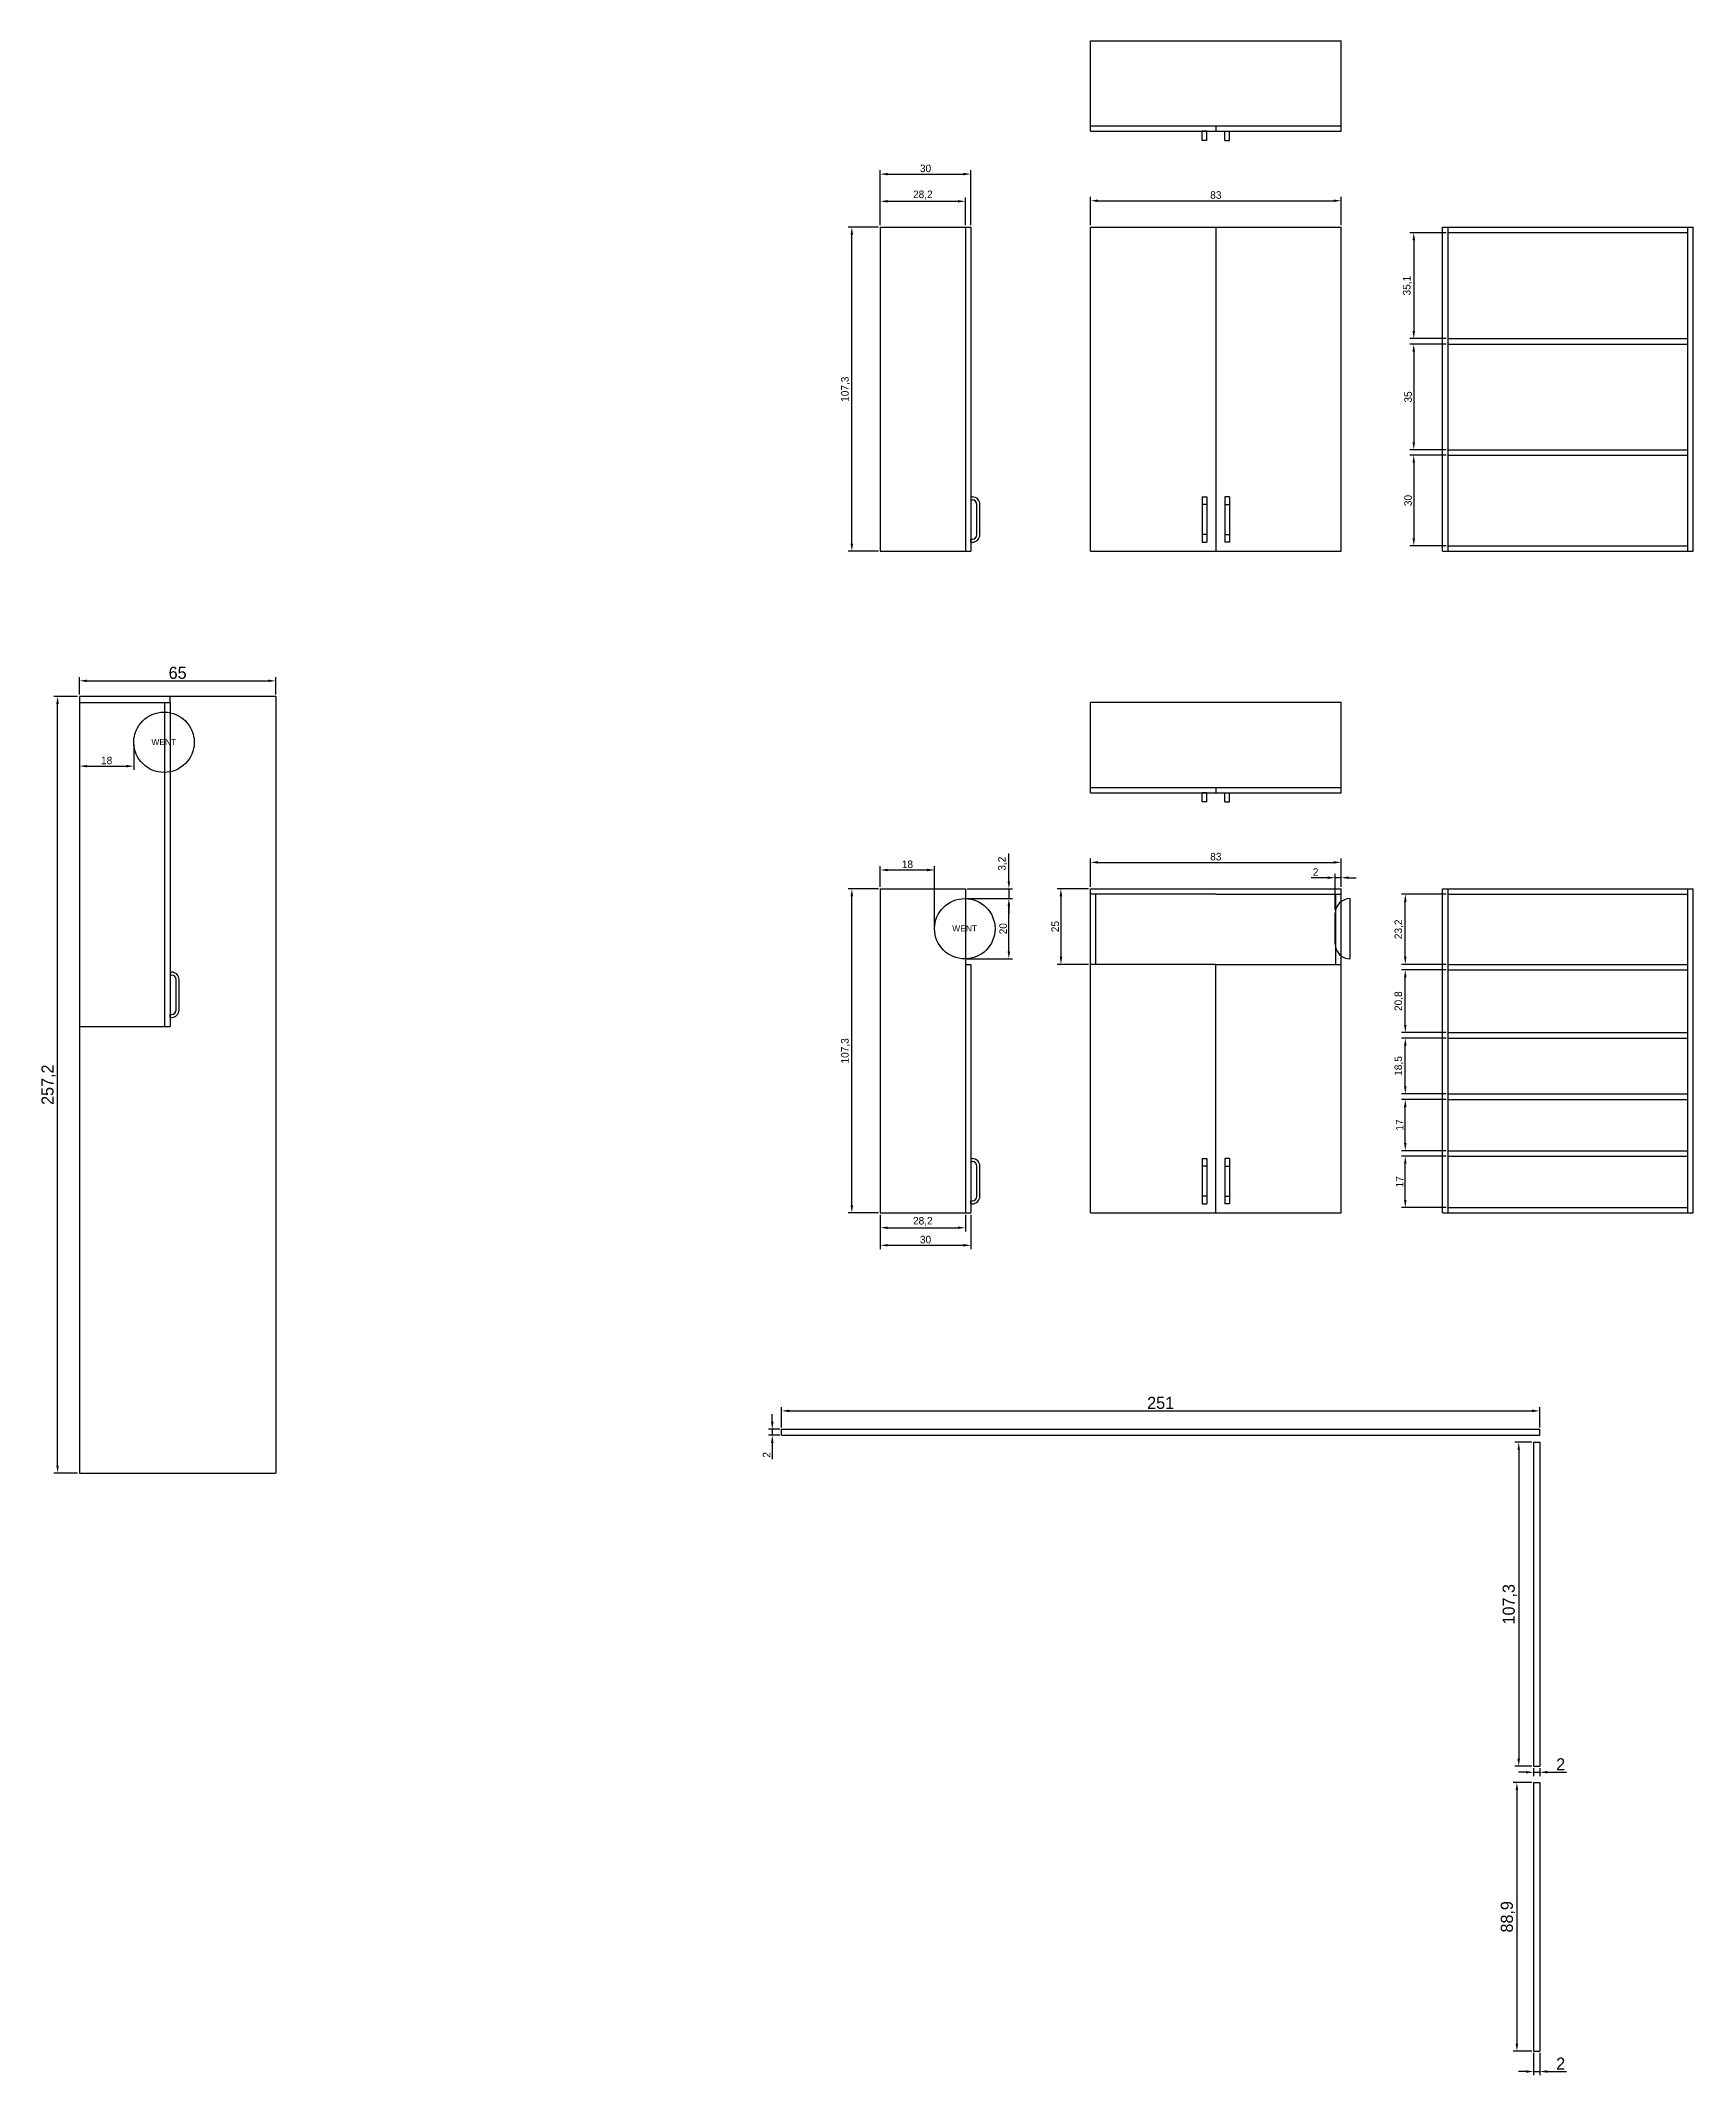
# Model space of a CAD drawing. Header units: millimetres. Extents: x 369 to 7898, y -3373 to 1610.
# Drawn here: x 1119 to 1666, y 734 to 1408 of the extents above; entities that cross this region are included whole.
import ezdxf

# ---------------------------------------------------------------- set-up
doc = ezdxf.new("R2010")
doc.units = ezdxf.units.MM
doc.layers.add('Płytki', color=254, linetype='Continuous')
doc.layers.add('Wymiar', color=7, linetype='Continuous', true_color=0x9e9e9e)
doc.dimstyles.new('ISO-25', dxfattribs={"dimtxt": 2.5, "dimasz": 2.5, "dimexe": 1.25, "dimexo": 0.625, "dimtad": 1, "dimtxsty": 'Standard', "dimcen": 2.5, "dimadec": 0, "dimazin": 0, "dimtfac": 1, "dimtmove": 0, "dimatfit": 3, "dimfxl": 1, "dimarcsym": 0})

msp = doc.modelspace()

# ---------------------------------------------------------------- texts
at = {"insert": (1159.802, 1175.846), "char_height": 2, "width": 16.29637, "attachment_point": 5}
msp.add_mtext('{\\fArial|b0|i0|c238|p0;WENT}', dxfattribs=at)
at = {"layer": 'Płytki', "insert": (1424.963, 1114.104), "char_height": 2, "width": 16.29637, "attachment_point": 5}
msp.add_mtext('{\\fArial|b0|i0|c238|p0;WENT}', dxfattribs=at)

# ---------------------------------------------------------------- blocks, each defined once
blk = doc.blocks.new('Z$W@#292')
for p, q in [((0, 1.5), (15, 1.5)), ((0, 1.5), (0, 0)), ((0, 0), (15, 0)), ((2.5, 0), (2.5, 1.5)), ((12.5, 0), (12.5, 1.5)), ((15, 1.5), (15, 0))]:
    blk.add_line(p, q)
blk = doc.blocks.new('Z$W@#10916')
for p, q in [((0, 0), (0, 107.3)), ((0, 107.3), (83, 107.3)), ((41.5, 107.3), (41.5, 0)), ((83, 0), (83, 107.3)), ((0, 0), (83, 0))]:
    blk.add_line(p, q)
at = {"xscale": -1, "rotation": 90.00000000000001}
blk.add_blockref('Z$W@#292', (38.5, 18), dxfattribs=at)
at = {"rotation": -90.00000000000001}
blk.add_blockref('Z$W@#292', (44.5, 18), dxfattribs=at)
blk = doc.blocks.new('Z$W@#27982')
for p, q in [((0, 3), (0, 2.5)), ((0, 3), (1, 3)), ((1, 3), (1, 2.5)), ((2.5, 1), (12.5, 1)), ((2.5, 0), (12.5, 0)), ((15, 3), (14, 3)), ((14, 3), (14, 2.5)), ((15, 3), (15, 2.5))]:
    blk.add_line(p, q)
for centre, radius, start, end in [((2.5, 2.5), 2.5, 180, 270), ((2.5, 2.5), 1.5, 180, 270), ((12.5, 2.5), 1.5, 270, 0), ((12.5, 2.5), 2.5, 270, 0)]:
    blk.add_arc(centre, radius, start, end)
blk = doc.blocks.new('Z$W@#25260')
for p, q in [((0, 107.3), (30, 107.3)), ((0, 107.3), (0, 0)), ((28.2, 107.3), (28.2, 0)), ((30, 107.3), (30, 0)), ((0, 0), (30, 0))]:
    blk.add_line(p, q)
at = {"rotation": 90}
blk.add_blockref('Z$W@#27982', (33, 3), dxfattribs=at)
blk = doc.blocks.new('Z$W@#4144')
for p, q in [((0, 0), (0, 3)), ((1.5, 3), (0, 3)), ((1.5, 0), (0, 0)), ((1.5, 0), (1.5, 3))]:
    blk.add_line(p, q)
blk = doc.blocks.new('Z$W@#15414')
for p, q in [((0, 3), (0, 33)), ((0, 33), (83, 33)), ((83, 3), (83, 33)), ((0, 4.8), (83, 4.8)), ((0, 3), (83, 3)), ((41.5, 4.8), (41.5, 3))]:
    blk.add_line(p, q)
blk.add_blockref('Z$W@#4144', (37, 0))
at = {"xscale": -1}
blk.add_blockref('Z$W@#4144', (46, 0), dxfattribs=at)
blk = doc.blocks.new('*D319')
at = {"layer": 'Defpoints', "color": 0}
for p in [(1425.22, 1354.9), (1397.02, 1346.32), (1425.22, 1346.32)]:
    blk.add_point(p, dxfattribs=at)
at = {"layer": 'Wymiar', "color": 0, "lineweight": -2}
for p, q in [((1397.02, 1346.95), (1397.02, 1356.15)), ((1399.52, 1354.9), (1422.72, 1354.9)), ((1425.22, 1346.95), (1425.22, 1356.15))]:
    blk.add_line(p, q, dxfattribs=at)
at = {"layer": 'Wymiar', "color": 0}
for points in [[(1399.52, 1355.32), (1399.52, 1354.48), (1397.02, 1354.9)], [(1422.72, 1354.48), (1422.72, 1355.32), (1425.22, 1354.9)]]:
    blk.add_solid(points, dxfattribs=at)
at = {"layer": 'Wymiar', "color": 0, "insert": (1411.12, 1356.98), "char_height": 2.5, "attachment_point": 5}
blk.add_mtext('28,2', dxfattribs=at)
blk = doc.blocks.new('*D320')
at = {"layer": 'Defpoints', "color": 0}
for p in [(1427.02, 1363.92), (1397.02, 1346.32), (1427.02, 1346.32)]:
    blk.add_point(p, dxfattribs=at)
at = {"layer": 'Wymiar', "color": 0, "lineweight": -2}
for p, q in [((1397.02, 1346.95), (1397.02, 1365.17)), ((1399.52, 1363.92), (1424.52, 1363.92)), ((1427.02, 1346.95), (1427.02, 1365.17))]:
    blk.add_line(p, q, dxfattribs=at)
at = {"layer": 'Wymiar', "color": 0}
for points in [[(1399.52, 1364.33), (1399.52, 1363.5), (1397.02, 1363.92)], [(1424.52, 1363.5), (1424.52, 1364.33), (1427.02, 1363.92)]]:
    blk.add_solid(points, dxfattribs=at)
at = {"layer": 'Wymiar', "color": 0, "insert": (1412.02, 1365.79), "char_height": 2.5, "attachment_point": 5}
blk.add_mtext('30', dxfattribs=at)
blk = doc.blocks.new('*D321')
at = {"layer": 'Defpoints', "color": 0}
for p in [(1549.64, 1355.1), (1466.64, 1346.32), (1549.64, 1346.32)]:
    blk.add_point(p, dxfattribs=at)
at = {"layer": 'Wymiar', "color": 0, "lineweight": -2}
for p, q in [((1466.64, 1346.95), (1466.64, 1356.35)), ((1469.14, 1355.1), (1547.14, 1355.1)), ((1549.64, 1346.95), (1549.64, 1356.35))]:
    blk.add_line(p, q, dxfattribs=at)
at = {"layer": 'Wymiar', "color": 0}
for points in [[(1469.14, 1355.51), (1469.14, 1354.68), (1466.64, 1355.1)], [(1547.14, 1354.68), (1547.14, 1355.51), (1549.64, 1355.1)]]:
    blk.add_solid(points, dxfattribs=at)
at = {"layer": 'Wymiar', "color": 0, "insert": (1508.14, 1356.97), "char_height": 2.5, "attachment_point": 5}
blk.add_mtext('83', dxfattribs=at)
blk = doc.blocks.new('*D322')
at = {"layer": 'Defpoints', "color": 0}
for p in [(1387.62, 1346.32), (1397.02, 1346.32), (1397.02, 1239.02)]:
    blk.add_point(p, dxfattribs=at)
at = {"layer": 'Wymiar', "color": 0, "lineweight": -2}
for p, q in [((1396.4, 1346.32), (1386.37, 1346.32)), ((1387.62, 1241.52), (1387.62, 1343.82)), ((1396.4, 1239.02), (1386.37, 1239.02))]:
    blk.add_line(p, q, dxfattribs=at)
at = {"layer": 'Wymiar', "color": 0}
for points in [[(1388.04, 1343.82), (1387.2, 1343.82), (1387.62, 1346.32)], [(1387.2, 1241.52), (1388.04, 1241.52), (1387.62, 1239.02)]]:
    blk.add_solid(points, dxfattribs=at)
at = {"layer": 'Wymiar', "color": 0, "insert": (1385.54, 1292.67), "char_height": 2.5, "attachment_point": 5, "rotation": 90}
blk.add_mtext('107,3', dxfattribs=at)
blk = doc.blocks.new('Z$W@#445')
for p, q in [((0, 0), (0, 107.3)), ((0, 107.3), (83, 107.3)), ((1.8, 0), (1.8, 107.3)), ((1.8, 105.5), (81.2, 105.5)), ((81.2, 0), (81.2, 107.3)), ((83, 0), (83, 107.3)), ((1.8, 70.4), (81.2, 70.4)), ((1.8, 68.6), (81.2, 68.6)), ((1.8, 33.6), (81.2, 33.6)), ((1.8, 31.8), (81.2, 31.8)), ((0, 0), (83, 0)), ((1.8, 1.8), (81.2, 1.8))]:
    blk.add_line(p, q)
blk = doc.blocks.new('*D336')
at = {"layer": 'Defpoints', "color": 0}
for p in [(1585.04, 1344.52), (1573.68, 1309.42), (1585.04, 1309.42)]:
    blk.add_point(p, dxfattribs=at)
at = {"layer": 'Wymiar', "color": 0, "lineweight": -2}
for p, q in [((1584.42, 1344.52), (1572.43, 1344.52)), ((1573.68, 1342.02), (1573.68, 1311.92)), ((1584.42, 1309.42), (1572.43, 1309.42))]:
    blk.add_line(p, q, dxfattribs=at)
at = {"layer": 'Wymiar', "color": 0}
for points in [[(1574.09, 1342.02), (1573.26, 1342.02), (1573.68, 1344.52)], [(1573.26, 1311.92), (1574.09, 1311.92), (1573.68, 1309.42)]]:
    blk.add_solid(points, dxfattribs=at)
at = {"layer": 'Wymiar', "color": 0, "insert": (1571.59, 1326.97), "char_height": 2.5, "attachment_point": 5, "rotation": 90}
blk.add_mtext('35,1', dxfattribs=at)
blk = doc.blocks.new('*D337')
at = {"layer": 'Defpoints', "color": 0}
for p in [(1585.04, 1307.62), (1573.68, 1272.62), (1585.04, 1272.62)]:
    blk.add_point(p, dxfattribs=at)
at = {"layer": 'Wymiar', "color": 0, "lineweight": -2}
for p, q in [((1584.42, 1307.62), (1572.43, 1307.62)), ((1573.68, 1305.12), (1573.68, 1275.12)), ((1584.42, 1272.62), (1572.43, 1272.62))]:
    blk.add_line(p, q, dxfattribs=at)
at = {"layer": 'Wymiar', "color": 0}
for points in [[(1574.09, 1305.12), (1573.26, 1305.12), (1573.68, 1307.62)], [(1573.26, 1275.12), (1574.09, 1275.12), (1573.68, 1272.62)]]:
    blk.add_solid(points, dxfattribs=at)
at = {"layer": 'Wymiar', "color": 0, "insert": (1571.8, 1290.12), "char_height": 2.5, "attachment_point": 5, "rotation": 90}
blk.add_mtext('35', dxfattribs=at)
blk = doc.blocks.new('*D338')
at = {"layer": 'Defpoints', "color": 0}
for p in [(1585.04, 1270.82), (1573.68, 1240.82), (1585.04, 1240.82)]:
    blk.add_point(p, dxfattribs=at)
at = {"layer": 'Wymiar', "color": 0, "lineweight": -2}
for p, q in [((1584.42, 1270.82), (1572.43, 1270.82)), ((1573.68, 1268.32), (1573.68, 1243.32)), ((1584.42, 1240.82), (1572.43, 1240.82))]:
    blk.add_line(p, q, dxfattribs=at)
at = {"layer": 'Wymiar', "color": 0}
for points in [[(1574.09, 1268.32), (1573.26, 1268.32), (1573.68, 1270.82)], [(1573.26, 1243.32), (1574.09, 1243.32), (1573.68, 1240.82)]]:
    blk.add_solid(points, dxfattribs=at)
at = {"layer": 'Wymiar', "color": 0, "insert": (1571.8, 1255.82), "char_height": 2.5, "attachment_point": 5, "rotation": 90}
blk.add_mtext('30', dxfattribs=at)
blk = doc.blocks.new('*D341')
at = {"layer": 'Defpoints', "color": 0}
for p in [(1549.64, 1135.99), (1466.64, 1127.22), (1549.64, 1127.22)]:
    blk.add_point(p, dxfattribs=at)
at = {"layer": 'Wymiar', "color": 0, "lineweight": -2}
for p, q in [((1466.64, 1127.84), (1466.64, 1137.24)), ((1469.14, 1135.99), (1547.14, 1135.99)), ((1549.64, 1127.84), (1549.64, 1137.24))]:
    blk.add_line(p, q, dxfattribs=at)
at = {"layer": 'Wymiar', "color": 0}
for points in [[(1469.14, 1136.41), (1469.14, 1135.58), (1466.64, 1135.99)], [(1547.14, 1135.58), (1547.14, 1136.41), (1549.64, 1135.99)]]:
    blk.add_solid(points, dxfattribs=at)
at = {"layer": 'Wymiar', "color": 0, "insert": (1508.14, 1137.87), "char_height": 2.5, "attachment_point": 5}
blk.add_mtext('83', dxfattribs=at)
blk = doc.blocks.new('*D342')
at = {"layer": 'Defpoints', "color": 0}
for p in [(1387.62, 1127.22), (1397.02, 1127.22), (1397.02, 1019.92)]:
    blk.add_point(p, dxfattribs=at)
at = {"layer": 'Wymiar', "color": 0, "lineweight": -2}
for p, q in [((1396.4, 1127.22), (1386.37, 1127.22)), ((1387.62, 1022.42), (1387.62, 1124.72)), ((1396.4, 1019.92), (1386.37, 1019.92))]:
    blk.add_line(p, q, dxfattribs=at)
at = {"layer": 'Wymiar', "color": 0}
for points in [[(1388.04, 1124.72), (1387.2, 1124.72), (1387.62, 1127.22)], [(1387.2, 1022.42), (1388.04, 1022.42), (1387.62, 1019.92)]]:
    blk.add_solid(points, dxfattribs=at)
at = {"layer": 'Wymiar', "color": 0, "insert": (1385.54, 1073.57), "char_height": 2.5, "attachment_point": 5, "rotation": 90}
blk.add_mtext('107,3', dxfattribs=at)
blk = doc.blocks.new('Z$W@#3371')
for p, q in [((0, 0), (0, 107.3)), ((0, 107.3), (83, 107.3)), ((1.8, 0), (1.8, 107.3)), ((1.8, 105.5), (81.2, 105.5)), ((81.2, 0), (81.2, 107.3)), ((83, 0), (83, 107.3)), ((1.8, 82.3), (81.2, 82.3)), ((1.8, 80.5), (81.2, 80.5)), ((1.8, 59.7), (81.2, 59.7)), ((1.8, 57.9), (81.2, 57.9)), ((1.8, 39.4), (81.2, 39.4)), ((1.8, 37.6), (81.2, 37.6)), ((1.8, 20.6), (81.2, 20.6)), ((1.8, 18.8), (81.2, 18.8)), ((0, 0), (83, 0)), ((1.8, 1.8), (81.2, 1.8))]:
    blk.add_line(p, q)
blk = doc.blocks.new('*D347')
at = {"layer": 'Defpoints', "color": 0}
for p in [(1570.88, 1038.72), (1585.04, 1038.72), (1585.04, 1021.72)]:
    blk.add_point(p, dxfattribs=at)
at = {"layer": 'Wymiar', "color": 0, "lineweight": -2}
for p, q in [((1584.42, 1038.72), (1569.63, 1038.72)), ((1570.88, 1024.22), (1570.88, 1036.22)), ((1584.42, 1021.72), (1569.63, 1021.72))]:
    blk.add_line(p, q, dxfattribs=at)
at = {"layer": 'Wymiar', "color": 0}
for points in [[(1571.29, 1036.22), (1570.46, 1036.22), (1570.88, 1038.72)], [(1570.46, 1024.22), (1571.29, 1024.22), (1570.88, 1021.72)]]:
    blk.add_solid(points, dxfattribs=at)
at = {"layer": 'Wymiar', "color": 0, "insert": (1569, 1030.22), "char_height": 2.5, "attachment_point": 5, "rotation": 90}
blk.add_mtext('17', dxfattribs=at)
blk = doc.blocks.new('*D348')
at = {"layer": 'Defpoints', "color": 0}
for p in [(1570.88, 1057.52), (1585.04, 1057.52), (1585.04, 1040.52)]:
    blk.add_point(p, dxfattribs=at)
at = {"layer": 'Wymiar', "color": 0, "lineweight": -2}
for p, q in [((1584.42, 1057.52), (1569.63, 1057.52)), ((1570.88, 1043.02), (1570.88, 1055.02)), ((1584.42, 1040.52), (1569.63, 1040.52))]:
    blk.add_line(p, q, dxfattribs=at)
at = {"layer": 'Wymiar', "color": 0}
for points in [[(1571.29, 1055.02), (1570.46, 1055.02), (1570.88, 1057.52)], [(1570.46, 1043.02), (1571.29, 1043.02), (1570.88, 1040.52)]]:
    blk.add_solid(points, dxfattribs=at)
at = {"layer": 'Wymiar', "color": 0, "insert": (1569, 1049.02), "char_height": 2.5, "attachment_point": 5, "rotation": 90}
blk.add_mtext('17', dxfattribs=at)
blk = doc.blocks.new('*D349')
at = {"layer": 'Defpoints', "color": 0}
for p in [(1570.88, 1077.82), (1585.04, 1077.82), (1585.04, 1059.32)]:
    blk.add_point(p, dxfattribs=at)
at = {"layer": 'Wymiar', "color": 0, "lineweight": -2}
for p, q in [((1584.42, 1077.82), (1569.63, 1077.82)), ((1570.88, 1061.82), (1570.88, 1075.32)), ((1584.42, 1059.32), (1569.63, 1059.32))]:
    blk.add_line(p, q, dxfattribs=at)
at = {"layer": 'Wymiar', "color": 0}
for points in [[(1571.29, 1075.32), (1570.46, 1075.32), (1570.88, 1077.82)], [(1570.46, 1061.82), (1571.29, 1061.82), (1570.88, 1059.32)]]:
    blk.add_solid(points, dxfattribs=at)
at = {"layer": 'Wymiar', "color": 0, "insert": (1568.79, 1068.57), "char_height": 2.5, "attachment_point": 5, "rotation": 90}
blk.add_mtext('18,5', dxfattribs=at)
blk = doc.blocks.new('*D350')
at = {"layer": 'Defpoints', "color": 0}
for p in [(1570.88, 1100.42), (1585.04, 1100.42), (1585.04, 1079.62)]:
    blk.add_point(p, dxfattribs=at)
at = {"layer": 'Wymiar', "color": 0, "lineweight": -2}
for p, q in [((1584.42, 1100.42), (1569.63, 1100.42)), ((1570.88, 1082.12), (1570.88, 1097.92)), ((1584.42, 1079.62), (1569.63, 1079.62))]:
    blk.add_line(p, q, dxfattribs=at)
at = {"layer": 'Wymiar', "color": 0}
for points in [[(1571.29, 1097.92), (1570.46, 1097.92), (1570.88, 1100.42)], [(1570.46, 1082.12), (1571.29, 1082.12), (1570.88, 1079.62)]]:
    blk.add_solid(points, dxfattribs=at)
at = {"layer": 'Wymiar', "color": 0, "insert": (1568.79, 1090.02), "char_height": 2.5, "attachment_point": 5, "rotation": 90}
blk.add_mtext('20,8', dxfattribs=at)
blk = doc.blocks.new('*D351')
at = {"layer": 'Defpoints', "color": 0}
for p in [(1570.88, 1125.42), (1585.04, 1125.42), (1585.04, 1102.22)]:
    blk.add_point(p, dxfattribs=at)
at = {"layer": 'Wymiar', "color": 0, "lineweight": -2}
for p, q in [((1584.42, 1125.42), (1569.63, 1125.42)), ((1570.88, 1104.72), (1570.88, 1122.92)), ((1584.42, 1102.22), (1569.63, 1102.22))]:
    blk.add_line(p, q, dxfattribs=at)
at = {"layer": 'Wymiar', "color": 0}
for points in [[(1571.29, 1122.92), (1570.46, 1122.92), (1570.88, 1125.42)], [(1570.46, 1104.72), (1571.29, 1104.72), (1570.88, 1102.22)]]:
    blk.add_solid(points, dxfattribs=at)
at = {"layer": 'Wymiar', "color": 0, "insert": (1568.79, 1113.82), "char_height": 2.5, "attachment_point": 5, "rotation": 90}
blk.add_mtext('23,2', dxfattribs=at)
blk = doc.blocks.new('Z$W@#29794')
for p, q in [((0, 0), (0, 107.3)), ((0, 107.3), (83, 107.3)), ((41.5, 105.5), (0, 105.5)), ((1.8, 82.3), (1.8, 105.5)), ((41.5, 105.5), (83, 105.5)), ((81.2, 82.3), (81.2, 105.5)), ((83, 0), (83, 107.3)), ((41.5, 82.3), (0, 82.3)), ((41.5, 82.3), (83, 82.3)), ((41.5, 0), (41.5, 82.3)), ((0, 0), (83, 0))]:
    blk.add_line(p, q)
at = {"xscale": -1, "rotation": 90.00000000000001}
blk.add_blockref('Z$W@#292', (38.5, 18), dxfattribs=at)
at = {"rotation": -90.00000000000001}
blk.add_blockref('Z$W@#292', (44.5, 18), dxfattribs=at)
blk = doc.blocks.new('*D353')
at = {"layer": 'Defpoints', "color": 0}
for p in [(1466.64, 1127.22), (1456.85, 1102.22), (1466.64, 1102.22)]:
    blk.add_point(p, dxfattribs=at)
at = {"layer": 'Wymiar', "color": 0, "lineweight": -2}
for p, q in [((1466.01, 1127.22), (1455.6, 1127.22)), ((1456.85, 1124.72), (1456.85, 1104.72)), ((1466.01, 1102.22), (1455.6, 1102.22))]:
    blk.add_line(p, q, dxfattribs=at)
at = {"layer": 'Wymiar', "color": 0}
for points in [[(1457.27, 1124.72), (1456.43, 1124.72), (1456.85, 1127.22)], [(1456.43, 1104.72), (1457.27, 1104.72), (1456.85, 1102.22)]]:
    blk.add_solid(points, dxfattribs=at)
at = {"layer": 'Wymiar', "color": 0, "insert": (1454.97, 1114.72), "char_height": 2.5, "attachment_point": 5, "rotation": 90}
blk.add_mtext('25', dxfattribs=at)
blk = doc.blocks.new('Z$W@#15467')
for p, q in [((0, 107.3), (28.2, 107.3)), ((0, 107.3), (0, 0)), ((28.2, 107.3), (28.2, 0)), ((28.2, 82.3), (30, 82.3)), ((30, 82.3), (30, 0)), ((0, 0), (30, 0))]:
    blk.add_line(p, q)
at = {"rotation": 90}
blk.add_blockref('Z$W@#27982', (33, 3), dxfattribs=at)
blk = doc.blocks.new('*D355')
at = {"layer": 'Defpoints', "color": 0}
for p in [(1397.02, 1019.92), (1427.02, 1019.92), (1427.02, 1009.19)]:
    blk.add_point(p, dxfattribs=at)
at = {"layer": 'Wymiar', "color": 0, "lineweight": -2}
for p, q in [((1397.02, 1019.29), (1397.02, 1007.94)), ((1427.02, 1019.29), (1427.02, 1007.94)), ((1399.52, 1009.19), (1424.52, 1009.19))]:
    blk.add_line(p, q, dxfattribs=at)
at = {"layer": 'Wymiar', "color": 0}
for points in [[(1399.52, 1009.61), (1399.52, 1008.77), (1397.02, 1009.19)], [(1424.52, 1008.77), (1424.52, 1009.61), (1427.02, 1009.19)]]:
    blk.add_solid(points, dxfattribs=at)
at = {"layer": 'Wymiar', "color": 0, "insert": (1412.02, 1011.06), "char_height": 2.5, "attachment_point": 5}
blk.add_mtext('30', dxfattribs=at)
blk = doc.blocks.new('*D356')
at = {"layer": 'Defpoints', "color": 0}
for p in [(1397.02, 1019.92), (1425.22, 1019.92), (1425.22, 1015)]:
    blk.add_point(p, dxfattribs=at)
at = {"layer": 'Wymiar', "color": 0, "lineweight": -2}
for p, q in [((1397.02, 1019.29), (1397.02, 1013.75)), ((1425.22, 1019.29), (1425.22, 1013.75)), ((1399.52, 1015), (1422.72, 1015))]:
    blk.add_line(p, q, dxfattribs=at)
at = {"layer": 'Wymiar', "color": 0}
for points in [[(1399.52, 1015.42), (1399.52, 1014.59), (1397.02, 1015)], [(1422.72, 1014.59), (1422.72, 1015.42), (1425.22, 1015)]]:
    blk.add_solid(points, dxfattribs=at)
at = {"layer": 'Wymiar', "color": 0, "insert": (1411.12, 1017.09), "char_height": 2.5, "attachment_point": 5}
blk.add_mtext('28,2', dxfattribs=at)
blk = doc.blocks.new('Z$W@#3857')
for p, q in [((0, 0), (0, 2)), ((0, 2), (251, 2)), ((0, 0), (251, 0)), ((251, 0), (251, 2))]:
    blk.add_line(p, q)
blk = doc.blocks.new('Z$W@#17773')
for p, q in [((0, 107.3), (2, 107.3)), ((0, 107.3), (0, 0)), ((2, 107.3), (2, 0)), ((0, 0), (2, 0))]:
    blk.add_line(p, q)
blk = doc.blocks.new('Z$W@#19647')
for p, q in [((0, 88.9), (2, 88.9)), ((0, 88.9), (0, 0)), ((2, 88.9), (2, 0)), ((0, 0), (2, 0))]:
    blk.add_line(p, q)
blk = doc.blocks.new('*D362')
at = {"layer": 'Defpoints', "color": 0}
for p in [(1615.37, 954.35), (1364.37, 948.26), (1615.37, 948.26)]:
    blk.add_point(p, dxfattribs=at)
at = {"layer": 'Wymiar', "color": 0, "lineweight": -2}
for p, q in [((1364.37, 948.89), (1364.37, 955.6)), ((1366.87, 954.35), (1612.87, 954.35)), ((1615.37, 948.89), (1615.37, 955.6))]:
    blk.add_line(p, q, dxfattribs=at)
at = {"layer": 'Wymiar', "color": 0}
for points in [[(1366.87, 954.77), (1366.87, 953.94), (1364.37, 954.35)], [(1612.87, 953.94), (1612.87, 954.77), (1615.37, 954.35)]]:
    blk.add_solid(points, dxfattribs=at)
at = {"layer": 'Wymiar', "color": 0, "insert": (1489.87, 956.98), "char_height": 4, "attachment_point": 5}
blk.add_mtext('251', dxfattribs=at)
blk = doc.blocks.new('*D363')
at = {"layer": 'Defpoints', "color": 0}
for p in [(1361.27, 946.26), (1364.37, 948.26), (1364.37, 946.26)]:
    blk.add_point(p, dxfattribs=at)
at = {"layer": 'Wymiar', "color": 0, "lineweight": -2}
for p, q in [((1361.27, 950.76), (1361.27, 953.26)), ((1363.74, 948.26), (1360.02, 948.26)), ((1363.74, 946.26), (1360.02, 946.26)), ((1361.27, 948.26), (1361.27, 946.26)), ((1361.27, 943.76), (1361.27, 938.34))]:
    blk.add_line(p, q, dxfattribs=at)
at = {"layer": 'Wymiar', "color": 0}
for points in [[(1360.85, 950.76), (1361.68, 950.76), (1361.27, 948.26)], [(1361.68, 943.76), (1360.85, 943.76), (1361.27, 946.26)]]:
    blk.add_solid(points, dxfattribs=at)
at = {"layer": 'Wymiar', "color": 0, "insert": (1359.39, 939.8), "char_height": 2.5, "attachment_point": 5, "rotation": 90}
blk.add_mtext('2', dxfattribs=at)
blk = doc.blocks.new('*D364')
at = {"layer": 'Defpoints', "color": 0}
for p in [(1613.37, 836.66), (1615.37, 836.66), (1615.37, 834.68)]:
    blk.add_point(p, dxfattribs=at)
at = {"layer": 'Wymiar', "color": 0, "lineweight": -2}
for p, q in [((1613.37, 836.04), (1613.37, 833.43)), ((1615.37, 836.04), (1615.37, 833.43)), ((1610.87, 834.68), (1608.37, 834.68)), ((1613.37, 834.68), (1615.37, 834.68)), ((1617.87, 834.68), (1624.29, 834.68))]:
    blk.add_line(p, q, dxfattribs=at)
at = {"layer": 'Wymiar', "color": 0}
for points in [[(1610.87, 834.27), (1610.87, 835.1), (1613.37, 834.68)], [(1617.87, 835.1), (1617.87, 834.27), (1615.37, 834.68)]]:
    blk.add_solid(points, dxfattribs=at)
at = {"layer": 'Wymiar', "color": 0, "insert": (1622.33, 837.31), "char_height": 4, "attachment_point": 5}
blk.add_mtext('2', dxfattribs=at)
blk = doc.blocks.new('*D365')
at = {"layer": 'Defpoints', "color": 0}
for p in [(1613.37, 943.96), (1608.44, 836.66), (1613.37, 836.66)]:
    blk.add_point(p, dxfattribs=at)
at = {"layer": 'Wymiar', "color": 0, "lineweight": -2}
for p, q in [((1612.74, 943.96), (1607.19, 943.96)), ((1608.44, 941.46), (1608.44, 839.16)), ((1612.74, 836.66), (1607.19, 836.66))]:
    blk.add_line(p, q, dxfattribs=at)
at = {"layer": 'Wymiar', "color": 0}
for points in [[(1608.85, 941.46), (1608.02, 941.46), (1608.44, 943.96)], [(1608.02, 839.16), (1608.85, 839.16), (1608.44, 836.66)]]:
    blk.add_solid(points, dxfattribs=at)
at = {"layer": 'Wymiar', "color": 0, "insert": (1605.48, 890.31), "char_height": 4, "attachment_point": 5, "rotation": 90}
blk.add_mtext('107,3', dxfattribs=at)
blk = doc.blocks.new('*D366')
at = {"layer": 'Defpoints', "color": 0}
for p in [(1613.37, 831.25), (1607.83, 742.35), (1613.37, 742.35)]:
    blk.add_point(p, dxfattribs=at)
at = {"layer": 'Wymiar', "color": 0, "lineweight": -2}
for p, q in [((1612.74, 831.25), (1606.58, 831.25)), ((1607.83, 828.75), (1607.83, 744.85)), ((1612.74, 742.35), (1606.58, 742.35))]:
    blk.add_line(p, q, dxfattribs=at)
at = {"layer": 'Wymiar', "color": 0}
for points in [[(1608.25, 828.75), (1607.41, 828.75), (1607.83, 831.25)], [(1607.41, 744.85), (1608.25, 744.85), (1607.83, 742.35)]]:
    blk.add_solid(points, dxfattribs=at)
at = {"layer": 'Wymiar', "color": 0, "insert": (1604.87, 786.8), "char_height": 4, "attachment_point": 5, "rotation": 90}
blk.add_mtext('88,9', dxfattribs=at)
blk = doc.blocks.new('*D367')
at = {"layer": 'Defpoints', "color": 0}
for p in [(1613.37, 742.35), (1615.37, 742.35), (1615.37, 735.57)]:
    blk.add_point(p, dxfattribs=at)
at = {"layer": 'Wymiar', "color": 0, "lineweight": -2}
for p, q in [((1613.37, 741.72), (1613.37, 734.32)), ((1615.37, 741.72), (1615.37, 734.32)), ((1610.87, 735.57), (1608.37, 735.57)), ((1613.37, 735.57), (1615.37, 735.57)), ((1617.87, 735.57), (1624.29, 735.57))]:
    blk.add_line(p, q, dxfattribs=at)
at = {"layer": 'Wymiar', "color": 0}
for points in [[(1610.87, 735.16), (1610.87, 735.99), (1613.37, 735.57)], [(1617.87, 735.99), (1617.87, 735.16), (1615.37, 735.57)]]:
    blk.add_solid(points, dxfattribs=at)
at = {"layer": 'Wymiar', "color": 0, "insert": (1622.33, 738.2), "char_height": 4, "attachment_point": 5}
blk.add_mtext('2', dxfattribs=at)
blk = doc.blocks.new('*D548')
at = {"layer": 'Defpoints', "color": 0}
for p in [(1425.22, 1127.22), (1425.22, 1124.02), (1439.6, 1124.02)]:
    blk.add_point(p, dxfattribs=at)
at = {"layer": 'Wymiar', "color": 0, "lineweight": -2}
for p, q in [((1439.6, 1129.72), (1439.6, 1138.89)), ((1425.85, 1127.22), (1440.85, 1127.22)), ((1439.6, 1127.22), (1439.6, 1124.02)), ((1425.85, 1124.02), (1440.85, 1124.02)), ((1439.6, 1121.52), (1439.6, 1119.02))]:
    blk.add_line(p, q, dxfattribs=at)
at = {"layer": 'Wymiar', "color": 0}
for points in [[(1439.19, 1129.72), (1440.02, 1129.72), (1439.6, 1127.22)], [(1440.02, 1121.52), (1439.19, 1121.52), (1439.6, 1124.02)]]:
    blk.add_solid(points, dxfattribs=at)
at = {"layer": 'Wymiar', "color": 0, "insert": (1437.52, 1135.55), "char_height": 2.5, "attachment_point": 5, "rotation": 90}
blk.add_mtext('3,2', dxfattribs=at)
blk = doc.blocks.new('*D549')
at = {"layer": 'Defpoints', "color": 0}
for p in [(1425.22, 1124.02), (1439.6, 1124.02), (1425.22, 1104.02)]:
    blk.add_point(p, dxfattribs=at)
at = {"layer": 'Wymiar', "color": 0, "lineweight": -2}
for p, q in [((1425.85, 1124.02), (1440.85, 1124.02)), ((1439.6, 1106.52), (1439.6, 1121.52)), ((1425.85, 1104.02), (1440.85, 1104.02))]:
    blk.add_line(p, q, dxfattribs=at)
at = {"layer": 'Wymiar', "color": 0}
for points in [[(1440.02, 1121.52), (1439.19, 1121.52), (1439.6, 1124.02)], [(1439.19, 1106.52), (1440.02, 1106.52), (1439.6, 1104.02)]]:
    blk.add_solid(points, dxfattribs=at)
at = {"layer": 'Wymiar', "color": 0, "insert": (1437.73, 1114.02), "char_height": 2.5, "attachment_point": 5, "rotation": 90}
blk.add_mtext('20', dxfattribs=at)
blk = doc.blocks.new('*D550')
at = {"layer": 'Defpoints', "color": 0}
for p in [(1415.02, 1133.47), (1397.02, 1127.22), (1415.02, 1114.02)]:
    blk.add_point(p, dxfattribs=at)
at = {"layer": 'Wymiar', "color": 0, "lineweight": -2}
for p, q in [((1397.02, 1127.84), (1397.02, 1134.72)), ((1399.52, 1133.47), (1412.52, 1133.47)), ((1415.02, 1114.64), (1415.02, 1134.72))]:
    blk.add_line(p, q, dxfattribs=at)
at = {"layer": 'Wymiar', "color": 0}
for points in [[(1399.52, 1133.88), (1399.52, 1133.05), (1397.02, 1133.47)], [(1412.52, 1133.05), (1412.52, 1133.88), (1415.02, 1133.47)]]:
    blk.add_solid(points, dxfattribs=at)
at = {"layer": 'Wymiar', "color": 0, "insert": (1406.02, 1135.34), "char_height": 2.5, "attachment_point": 5}
blk.add_mtext('18', dxfattribs=at)
blk = doc.blocks.new('*D551')
at = {"layer": 'Defpoints', "color": 0}
for p in [(1547.64, 1130.91), (1549.64, 1127.22), (1547.64, 1119.64)]:
    blk.add_point(p, dxfattribs=at)
at = {"layer": 'Wymiar', "color": 0, "lineweight": -2}
for p, q in [((1547.64, 1120.27), (1547.64, 1132.16)), ((1549.64, 1127.84), (1549.64, 1132.16)), ((1545.14, 1130.91), (1539.72, 1130.91)), ((1549.64, 1130.91), (1547.64, 1130.91)), ((1552.14, 1130.91), (1554.64, 1130.91))]:
    blk.add_line(p, q, dxfattribs=at)
at = {"layer": 'Wymiar', "color": 0}
for points in [[(1545.14, 1130.5), (1545.14, 1131.33), (1547.64, 1130.91)], [(1552.14, 1131.33), (1552.14, 1130.5), (1549.64, 1130.91)]]:
    blk.add_solid(points, dxfattribs=at)
at = {"layer": 'Wymiar', "color": 0, "insert": (1541.18, 1132.79), "char_height": 2.5, "attachment_point": 5}
blk.add_mtext('2', dxfattribs=at)
blk = doc.blocks.new('Z$W@#9374')
for p, q in [((0, 257.2), (0, 0)), ((65, 257.2), (0, 257.2)), ((65, 257.2), (65, 0)), ((0, 0), (65, 0))]:
    blk.add_line(p, q)
blk = doc.blocks.new('Z$W@#29617')
for p, q in [((0, 107.3), (30, 107.3)), ((0, 107.3), (0, 0)), ((28.2, 107.3), (28.2, 0)), ((30, 107.3), (30, 0)), ((0, 0), (30, 0))]:
    blk.add_line(p, q)
at = {"rotation": 90}
blk.add_blockref('Z$W@#27982', (33, 3), dxfattribs=at)
blk = doc.blocks.new('*D545')
at = {"color": 0, "lineweight": -2}
for p, q in [((763.19, 257.82), (763.19, 263.6)), ((828.19, 257.82), (828.19, 263.6)), ((765.69, 262.35), (825.69, 262.35))]:
    blk.add_line(p, q, dxfattribs=at)
at = {"color": 0}
for points in [[(765.69, 262.76), (765.69, 261.93), (763.19, 262.35)], [(825.69, 261.93), (825.69, 262.76), (828.19, 262.35)]]:
    blk.add_solid(points, dxfattribs=at)
at = {"layer": 'Defpoints', "color": 0}
for p in [(763.19, 257.2), (828.19, 262.35), (828.19, 257.2)]:
    blk.add_point(p, dxfattribs=at)
at = {"color": 0, "insert": (795.69, 264.97), "char_height": 4, "attachment_point": 5}
blk.add_mtext('65', dxfattribs=at)
blk = doc.blocks.new('*D546')
at = {"color": 0, "lineweight": -2}
for p, q in [((762.56, 257.2), (754.68, 257.2)), ((755.93, 2.5), (755.93, 254.7)), ((762.56, 0), (754.68, 0))]:
    blk.add_line(p, q, dxfattribs=at)
at = {"color": 0}
for points in [[(756.35, 254.7), (755.52, 254.7), (755.93, 257.2)], [(755.52, 2.5), (756.35, 2.5), (755.93, 0)]]:
    blk.add_solid(points, dxfattribs=at)
at = {"layer": 'Defpoints', "color": 0}
for p in [(755.93, 257.2), (763.19, 257.2), (763.19, 0)]:
    blk.add_point(p, dxfattribs=at)
at = {"color": 0, "insert": (752.98, 128.6), "char_height": 4, "attachment_point": 5, "rotation": 90}
blk.add_mtext('257,2', dxfattribs=at)
blk = doc.blocks.new('*D547')
at = {"color": 0, "lineweight": -2}
for p, q in [((763.19, 242.2), (763.19, 232.84)), ((781.19, 241.38), (781.19, 232.84)), ((765.69, 234.09), (778.69, 234.09))]:
    blk.add_line(p, q, dxfattribs=at)
at = {"color": 0}
for points in [[(765.69, 234.51), (765.69, 233.68), (763.19, 234.09)], [(778.69, 233.68), (778.69, 234.51), (781.19, 234.09)]]:
    blk.add_solid(points, dxfattribs=at)
at = {"layer": 'Defpoints', "color": 0}
for p in [(763.19, 242.83), (781.19, 242), (781.19, 234.09)]:
    blk.add_point(p, dxfattribs=at)
at = {"color": 0, "insert": (772.19, 235.97), "char_height": 2.5, "attachment_point": 5}
blk.add_mtext('18', dxfattribs=at)

# ---------------------------------------------------------------- dimensions: what is measured, and where the dimension line sits
dim = msp.add_linear_dim(base=(1196.862, 1196.106), p1=(1131.862, 1190.961), p2=(1196.862, 1190.961), dimstyle='ISO-25', override={"dimtxt": 4})
dim.commit()
dim.dimension.update_dxf_attribs({"geometry": '*D545', "text_midpoint": (1164.362, 1198.731), "insert": (368.672, 933.761)})
dim = msp.add_linear_dim(base=(1124.607, 1190.961), p1=(1131.862, 933.761), p2=(1131.862, 1190.961), angle=90, dimstyle='ISO-25', override={"dimtxt": 4})
dim.commit()
dim.dimension.update_dxf_attribs({"geometry": '*D546', "text_midpoint": (1121.648, 1062.361), "insert": (368.672, 933.761)})
dim = msp.add_linear_dim(base=(1149.862, 1167.854), p1=(1131.862, 1176.59), p2=(1149.862, 1175.761), dimstyle='ISO-25')
dim.commit()
dim.dimension.update_dxf_attribs({"geometry": '*D547', "text_midpoint": (1140.862, 1169.729), "insert": (368.672, 933.761)})
at = {"layer": 'Wymiar'}
for base, p1, p2, picture, middle in [((1427.023, 1363.915), (1397.023, 1346.322), (1427.023, 1346.322), '*D320', (1412.023, 1365.79)), ((1425.223, 1354.901), (1397.023, 1346.322), (1425.223, 1346.322), '*D319', (1411.123, 1356.984)), ((1549.637, 1355.096), (1466.637, 1346.322), (1549.637, 1346.322), '*D321', (1508.137, 1356.971)), ((1549.637, 1135.994), (1466.637, 1127.219), (1549.637, 1127.219), '*D341', (1508.137, 1137.869)), ((1415.023, 1133.468), (1397.023, 1127.219), (1415.023, 1114.019), '*D550', (1406.023, 1135.343)), ((1547.637, 1130.915), (1549.637, 1127.219), (1547.637, 1119.644), '*D551', (1541.178, 1132.79)), ((1427.023, 1009.189), (1397.023, 1019.919), (1427.023, 1019.919), '*D355', (1412.023, 1011.064)), ((1425.223, 1015.003), (1397.023, 1019.919), (1425.223, 1019.919), '*D356', (1411.123, 1017.087))]:
    dim = msp.add_linear_dim(base=base, p1=p1, p2=p2, dimstyle='ISO-25', dxfattribs=at)
    dim.commit()
    dim.dimension.update_dxf_attribs({"geometry": picture, "text_midpoint": middle})
for base, p1, p2, picture, middle in [((1387.619, 1346.322), (1397.023, 1239.022), (1397.023, 1346.322), '*D322', (1385.535, 1292.672)), ((1573.678, 1309.422), (1585.04, 1344.522), (1585.04, 1309.422), '*D336', (1571.594, 1326.972)), ((1573.678, 1272.622), (1585.04, 1307.622), (1585.04, 1272.622), '*D337', (1571.803, 1290.122)), ((1573.678, 1240.822), (1585.04, 1270.822), (1585.04, 1240.822), '*D338', (1571.803, 1255.822)), ((1387.619, 1127.219), (1397.023, 1019.919), (1397.023, 1127.219), '*D342', (1385.535, 1073.569)), ((1456.849, 1102.219), (1466.637, 1127.219), (1466.637, 1102.219), '*D353', (1454.974, 1114.719)), ((1570.877, 1125.419), (1585.04, 1102.219), (1585.04, 1125.419), '*D351', (1568.793, 1113.819)), ((1439.603, 1124.017), (1425.223, 1104.021), (1425.223, 1124.017), '*D549', (1437.728, 1114.019)), ((1570.877, 1100.419), (1585.04, 1079.619), (1585.04, 1100.419), '*D350', (1568.793, 1090.019)), ((1570.877, 1077.819), (1585.04, 1059.319), (1585.04, 1077.819), '*D349', (1568.793, 1068.569)), ((1570.877, 1057.519), (1585.04, 1040.519), (1585.04, 1057.519), '*D348', (1569.002, 1049.019)), ((1570.877, 1038.719), (1585.04, 1021.719), (1585.04, 1038.719), '*D347', (1569.002, 1030.219)), ((1361.265, 946.261), (1364.368, 948.261), (1364.368, 946.261), '*D363', (1359.39, 939.803))]:
    dim = msp.add_linear_dim(base=base, p1=p1, p2=p2, angle=90, dimstyle='ISO-25', dxfattribs=at)
    dim.commit()
    dim.dimension.update_dxf_attribs({"geometry": picture, "text_midpoint": middle})
dim = msp.add_linear_dim(base=(1439.603, 1124.017), p1=(1425.223, 1127.219), p2=(1425.223, 1124.017), angle=90, dimstyle='ISO-25', dxfattribs=at)
dim.commit()
dim.dimension.update_dxf_attribs({"geometry": '*D548', "text_midpoint": (1439.603, 1135.553), "dimtype": 160})
for base, p1, p2, picture, middle in [((1615.368, 954.352), (1364.368, 948.261), (1615.368, 948.261), '*D362', (1489.868, 956.977)), ((1615.368, 834.685), (1613.368, 836.665), (1615.368, 836.665), '*D364', (1622.327, 837.31)), ((1615.368, 735.573), (1613.368, 742.345), (1615.368, 742.345), '*D367', (1622.327, 738.198))]:
    dim = msp.add_linear_dim(base=base, p1=p1, p2=p2, dimstyle='ISO-25', override={"dimtxt": 4}, dxfattribs=at)
    dim.commit()
    dim.dimension.update_dxf_attribs({"geometry": picture, "text_midpoint": middle})
for base, p1, p2, picture, middle in [((1608.436, 836.665), (1613.368, 943.965), (1613.368, 836.665), '*D365', (1605.477, 890.315)), ((1607.829, 742.345), (1613.368, 831.245), (1613.368, 742.345), '*D366', (1604.871, 786.795))]:
    dim = msp.add_linear_dim(base=base, p1=p1, p2=p2, angle=90, dimstyle='ISO-25', override={"dimtxt": 4}, dxfattribs=at)
    dim.commit()
    dim.dimension.update_dxf_attribs({"geometry": picture, "text_midpoint": middle})

# ---------------------------------------------------------------- linework, layer by layer
msp.add_line((1161.862, 1188.961), (1161.862, 1190.961))
msp.add_circle((1159.862, 1175.761), 10)
at = {"layer": 'Płytki'}
for p, q in [((1547.637, 1109.019), (1547.637, 1119.019)), ((1552.637, 1124.019), (1552.637, 1124.019)), ((1552.637, 1104.019), (1552.637, 1124.019)), ((1552.637, 1104.019), (1552.637, 1104.019))]:
    msp.add_line(p, q, dxfattribs=at)
msp.add_circle((1425.023, 1114.019), 10, dxfattribs=at)
for centre, start, end in [((1552.637, 1119.019), 90, 180), ((1552.637, 1109.019), 180, 270)]:
    msp.add_arc(centre, 5, start, end, dxfattribs=at)

# ---------------------------------------------------------------- block references
for name, p in [('Z$W@#15414', (1466.637, 1375.093)), ('Z$W@#25260', (1397.023, 1239.022)), ('Z$W@#10916', (1466.637, 1239.022)), ('Z$W@#445', (1583.24, 1239.022)), ('Z$W@#9374', (1131.862, 933.761)), ('Z$W@#29617', (1131.862, 1081.661)), ('Z$W@#15414', (1466.637, 1155.991)), ('Z$W@#15467', (1397.023, 1019.919)), ('Z$W@#29794', (1466.637, 1019.919)), ('Z$W@#3371', (1583.24, 1019.919)), ('Z$W@#3857', (1364.368, 946.261)), ('Z$W@#17773', (1613.368, 836.665)), ('Z$W@#19647', (1613.368, 742.345))]:
    msp.add_blockref(name, p)

msp.set_redraw_order([(e.dxf.handle, doc.entitydb.next_handle()) for e in msp.query("TEXT MTEXT ATTDEF DIMENSION ARC_DIMENSION")])  # texts and dimensions are drawn at this point

doc.saveas('drawing.dxf')
